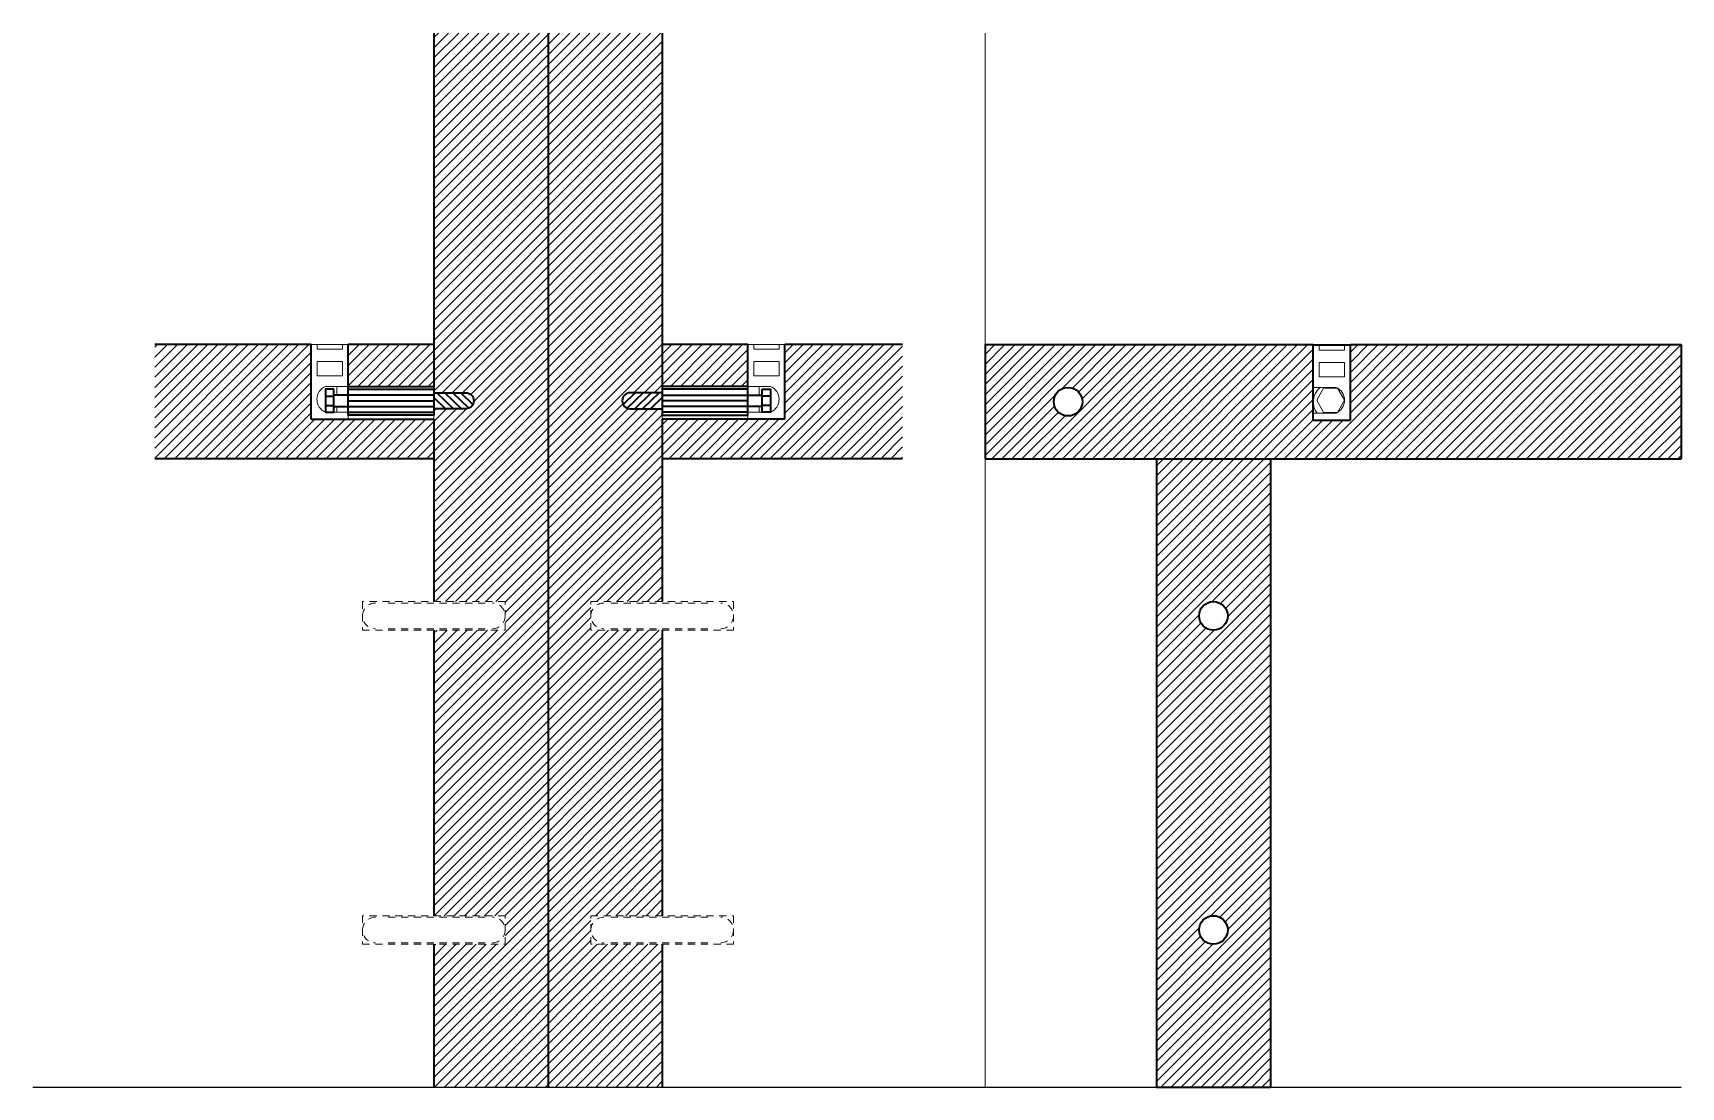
# Model space of a CAD drawing. Header units: inches. Extents: x -463 to 1011, y 264 to 964.
# Drawn here: x -3.33 to 25.54, y 722.66 to 741.11 of the extents above; entities that cross this region are included whole.
import ezdxf

# ---------------------------------------------------------------- set-up
doc = ezdxf.new("R2010")
doc.units = ezdxf.units.IN
doc.header["$MEASUREMENT"] = 0
doc.linetypes.add('HIDDEN', pattern=[0.375, 0.25, -0.125])
doc.layers.add('A-LINE-GRPH', color=7, linetype='Continuous', lineweight=13)
doc.layers.add('A-SECT A-MCUT', color=7, linetype='Continuous', lineweight=35)

# ---------------------------------------------------------------- blocks, each defined once
blk = doc.blocks.new('BLOCCO')
for p, q in [((9.298, 735.656), (9.298, 735.574)), ((9.298, 735.574), (9.52, 735.574)), ((9.742, 735.574), (9.52, 735.574)), ((9.742, 735.656), (9.742, 735.574)), ((9.595, 734.923), (9.195, 734.923)), ((9.595, 734.473), (9.195, 734.473))]:
    blk.add_line(p, q)
blk.add_lwpolyline([(9.195, 734.923), (9.195, 735.656), (9.845, 735.656), (9.845, 734.348), (9.195, 734.348), (9.195, 734.473)])
blk.add_lwpolyline([(9.298, 735.361), (9.298, 735.109), (9.742, 735.109), (9.742, 735.361)], close=True)
blk.add_arc((9.499, 734.698), 0.245, 293.1404, 66.8596)

msp = doc.modelspace()

# ---------------------------------------------------------------- hatches: boundary and pattern name
at = {"transparency": 33554569}
h = msp.add_hatch(dxfattribs=at)
h.set_pattern_fill('ANSI31', color=256)
h.paths.add_polyline_path([(19.102, 734.456), (19.102, 735.656), (13.352, 735.656), (13.352, 733.656), (25.544, 733.656), (25.544, 735.656), (19.752, 735.656), (19.752, 734.331), (19.102, 734.331)])
h.paths.add_polyline_path([(14.556, 734.656, -1), (15.056, 734.656, -1)], flags=16)
h.paths.add_polyline_path([(18.352, 733.656), (16.352, 733.656), (16.352, 722.656), (18.352, 722.656)])
h.paths.add_polyline_path([(17.602, 725.406, -1), (17.102, 725.406, -1)], flags=16)
h.paths.add_polyline_path([(17.102, 730.906, -1), (17.602, 730.906, -1)], flags=16)
h.paths.add_polyline_path([(9.195, 735.656), (7.695, 735.656), (7.695, 734.923), (9.195, 734.923)])
h.paths.add_polyline_path([(5.695, 741.112), (3.695, 741.112), (3.695, 734.923), (3.695, 734.813), (4.255, 734.813, -1), (4.255, 734.533), (3.695, 734.533), (3.695, 734.423), (3.695, 734.348), (3.695, 731.156), (4.945, 731.156), (4.945, 730.656), (3.695, 730.656), (3.695, 725.656), (4.945, 725.656), (4.945, 725.156), (3.695, 725.156), (3.695, 722.656), (5.695, 722.656)])
h.paths.add_polyline_path([(7.695, 741.112), (5.695, 741.112), (5.695, 722.656), (7.695, 722.656), (7.695, 725.156), (6.445, 725.156), (6.445, 725.656), (7.695, 725.656), (7.695, 730.656), (6.445, 730.656), (6.445, 731.156), (7.695, 731.156), (7.695, 734.348), (7.695, 734.423), (7.695, 734.533), (7.135, 734.533, -1), (7.135, 734.813), (7.695, 734.813), (7.695, 734.923)])
h.paths.add_polyline_path([(3.695, 735.656), (2.195, 735.656), (2.195, 734.923), (3.695, 734.923)])
h.paths.add_polyline_path([(1.545, 735.656), (-1.192, 735.656), (-1.192, 733.656), (3.695, 733.656), (3.695, 734.348), (2.195, 734.348), (1.545, 734.348)])
h.paths.add_polyline_path([(11.907, 735.656), (9.845, 735.656), (9.845, 734.348), (9.195, 734.348), (7.695, 734.348), (7.695, 733.656), (11.907, 733.656)])

# ---------------------------------------------------------------- linework, layer by layer
msp.add_line((-3.328, 722.656), (25.544, 722.656))
at = {"layer": 'A-LINE-GRPH', "transparency": 33554625}
for p, q in [((13.352, 735.656), (13.352, 741.112)), ((19.102, 735.656), (19.752, 735.656)), ((13.352, 733.656), (13.352, 722.656))]:
    msp.add_line(p, q, dxfattribs=at)
at = {"layer": 'A-LINE-GRPH'}
for p, q in [((2.195, 735.656), (1.545, 735.656)), ((1.995, 734.923), (1.995, 734.773)), ((2.195, 734.923), (3.695, 734.923)), ((9.395, 734.923), (9.395, 734.773)), ((1.995, 734.573), (1.995, 734.473)), ((9.395, 734.573), (9.395, 734.473)), ((3.695, 734.348), (3.695, 734.423)), ((7.695, 734.348), (7.695, 734.423))]:
    msp.add_line(p, q, dxfattribs=at)
at = {"layer": 'A-LINE-GRPH', "linetype": 'HIDDEN', "ltscale": 0.5, "transparency": 33554625}
for p, q in [((4.945, 731.156), (2.445, 731.156)), ((2.445, 731.156), (2.445, 730.656)), ((4.595, 731.131), (2.795, 731.131)), ((4.945, 730.656), (4.945, 731.156)), ((6.445, 731.156), (8.945, 731.156)), ((6.445, 730.656), (6.445, 731.156)), ((6.795, 731.131), (8.595, 731.131)), ((8.945, 731.156), (8.945, 730.656)), ((2.445, 730.656), (4.945, 730.656)), ((4.595, 730.681), (2.795, 730.681)), ((8.945, 730.656), (6.445, 730.656)), ((6.795, 730.681), (8.595, 730.681)), ((4.945, 725.656), (2.445, 725.656)), ((2.445, 725.656), (2.445, 725.156)), ((4.595, 725.631), (2.795, 725.631)), ((4.945, 725.156), (4.945, 725.656)), ((2.445, 725.156), (4.945, 725.156)), ((4.595, 725.181), (2.795, 725.181))]:
    msp.add_line(p, q, dxfattribs=at)
at = {"layer": 'A-LINE-GRPH', "linetype": 'HIDDEN', "ltscale": 0.5}
for p, q in [((6.445, 725.656), (8.945, 725.656)), ((6.445, 725.156), (6.445, 725.656)), ((6.795, 725.631), (8.595, 725.631)), ((8.945, 725.656), (8.945, 725.156)), ((8.945, 725.156), (6.445, 725.156)), ((6.795, 725.181), (8.595, 725.181))]:
    msp.add_line(p, q, dxfattribs=at)
at = {"layer": 'A-LINE-GRPH', "transparency": 33554625}
msp.add_lwpolyline([(19.65, 734.681), (19.528, 734.893), (19.283, 734.893), (19.161, 734.681), (19.283, 734.469), (19.528, 734.469)], close=True, dxfattribs=at)
msp.add_arc((19.427, 734.656), 0.325, 129.7151, 217.9799, dxfattribs=at)
at = {"layer": 'A-LINE-GRPH', "linetype": 'HIDDEN', "ltscale": 0.5, "transparency": 33554625}
for centre, start, end in [((2.67, 730.906), 90, 270), ((4.72, 730.906), 270, 90), ((6.67, 730.906), 90, 270), ((8.72, 730.906), 270, 90), ((2.67, 725.406), 90, 270), ((4.72, 725.406), 270, 90)]:
    msp.add_arc(centre, 0.225, start, end, dxfattribs=at)
at = {"layer": 'A-LINE-GRPH', "linetype": 'HIDDEN', "ltscale": 0.5}
for centre, start, end in [((6.67, 725.406), 90, 270), ((8.72, 725.406), 270, 90)]:
    msp.add_arc(centre, 0.225, start, end, dxfattribs=at)
at = {"layer": 'A-SECT A-MCUT'}
for p, q in [((3.695, 741.112), (3.695, 734.923)), ((5.695, 741.112), (5.695, 722.656)), ((7.695, 741.112), (7.695, 734.923)), ((1.545, 735.656), (-1.192, 735.656)), ((1.545, 734.348), (1.545, 735.656)), ((3.695, 735.656), (2.195, 735.656)), ((2.195, 734.923), (2.195, 735.656)), ((9.195, 735.656), (7.695, 735.656)), ((9.195, 734.923), (9.195, 735.656)), ((11.907, 735.656), (9.845, 735.656)), ((9.845, 734.348), (9.845, 735.656)), ((3.748, 734.813), (4.038, 734.533)), ((3.888, 734.813), (4.178, 734.533)), ((4.028, 734.813), (4.307, 734.543)), ((4.168, 734.813), (4.38, 734.608)), ((7.223, 734.813), (7.011, 734.608)), ((7.363, 734.813), (7.083, 734.543)), ((7.503, 734.813), (7.213, 734.533)), ((7.643, 734.813), (7.353, 734.533)), ((1.795, 734.754), (1.945, 734.754)), ((1.795, 734.591), (1.945, 734.591)), ((3.695, 734.728), (3.898, 734.533)), ((7.695, 734.728), (7.493, 734.533)), ((9.595, 734.754), (9.445, 734.754)), ((9.595, 734.591), (9.445, 734.591)), ((1.545, 734.348), (2.195, 734.348)), ((2.195, 734.348), (3.695, 734.348)), ((3.695, 734.348), (3.695, 731.156)), ((9.845, 734.348), (7.695, 734.348)), ((7.695, 734.348), (7.695, 731.156)), ((3.695, 733.656), (-1.192, 733.656)), ((11.907, 733.656), (7.695, 733.656)), ((3.695, 730.656), (3.695, 725.656)), ((7.695, 730.656), (7.695, 725.656)), ((3.695, 725.156), (3.695, 722.656)), ((7.695, 725.156), (7.695, 722.656))]:
    msp.add_line(p, q, dxfattribs=at)
at = {"layer": 'A-SECT A-MCUT', "transparency": 33554625}
for p, q in [((13.352, 735.656), (19.102, 735.656)), ((13.352, 735.656), (13.352, 733.656)), ((19.102, 734.331), (19.102, 735.656)), ((19.752, 734.331), (19.752, 735.656)), ((19.752, 735.656), (25.544, 735.656)), ((25.544, 735.656), (25.544, 733.656)), ((19.102, 734.331), (19.752, 734.331)), ((13.352, 733.656), (25.544, 733.656)), ((16.352, 733.656), (16.352, 722.656)), ((18.352, 733.656), (18.352, 722.656)), ((16.352, 722.656), (18.352, 722.656))]:
    msp.add_line(p, q, dxfattribs=at)
at = {"layer": 'A-SECT A-MCUT', "transparency": 33554569}
for p, q in [((2.195, 734.873), (3.695, 734.873)), ((9.195, 734.873), (7.695, 734.873)), ((2.195, 734.673), (3.695, 734.673)), ((9.195, 734.673), (7.695, 734.673)), ((2.195, 734.473), (3.695, 734.473)), ((9.195, 734.473), (7.695, 734.473))]:
    msp.add_line(p, q, dxfattribs=at)
at = {"layer": 'A-SECT A-MCUT'}
for points in [[(1.945, 734.873), (1.795, 734.873), (1.795, 734.473), (1.945, 734.473)], [(3.695, 734.923), (3.695, 734.423), (2.195, 734.423), (2.195, 734.923)], [(7.695, 734.923), (7.695, 734.423), (9.195, 734.423), (9.195, 734.923)], [(9.445, 734.873), (9.595, 734.873), (9.595, 734.473), (9.445, 734.473)]]:
    msp.add_lwpolyline(points, close=True, dxfattribs=at)
for points in [[(3.695, 734.813), (4.255, 734.813, -1), (4.255, 734.533), (3.695, 734.533)], [(7.695, 734.813), (7.135, 734.813, 1), (7.135, 734.533), (7.695, 734.533)]]:
    msp.add_lwpolyline(points, format="xyb", dxfattribs=at)
at = {"layer": 'A-SECT A-MCUT', "transparency": 33554569}
for points in [[(3.695, 734.773), (2.195, 734.773), (1.945, 734.773)], [(1.945, 734.573), (2.195, 734.573), (3.695, 734.573)], [(7.695, 734.773), (9.195, 734.773), (9.445, 734.773)], [(9.445, 734.573), (9.195, 734.573), (7.695, 734.573)]]:
    msp.add_lwpolyline(points, dxfattribs=at)
at = {"layer": 'A-SECT A-MCUT', "transparency": 33554625}
for centre in [(14.806, 734.656), (17.352, 730.906), (17.352, 725.406)]:
    msp.add_circle(centre, 0.25, dxfattribs=at)

# ---------------------------------------------------------------- block references
at = {"layer": 'A-LINE-GRPH', "xscale": -1}
msp.add_blockref('BLOCCO', (11.391, 0), dxfattribs=at)
at = {"layer": 'A-LINE-GRPH'}
msp.add_blockref('BLOCCO', (0, 0), dxfattribs=at)
at = {"layer": 'A-LINE-GRPH', "transparency": 33554625}
msp.add_blockref('BLOCCO', (9.906, -0.016), dxfattribs=at)

doc.saveas('drawing.dxf')
